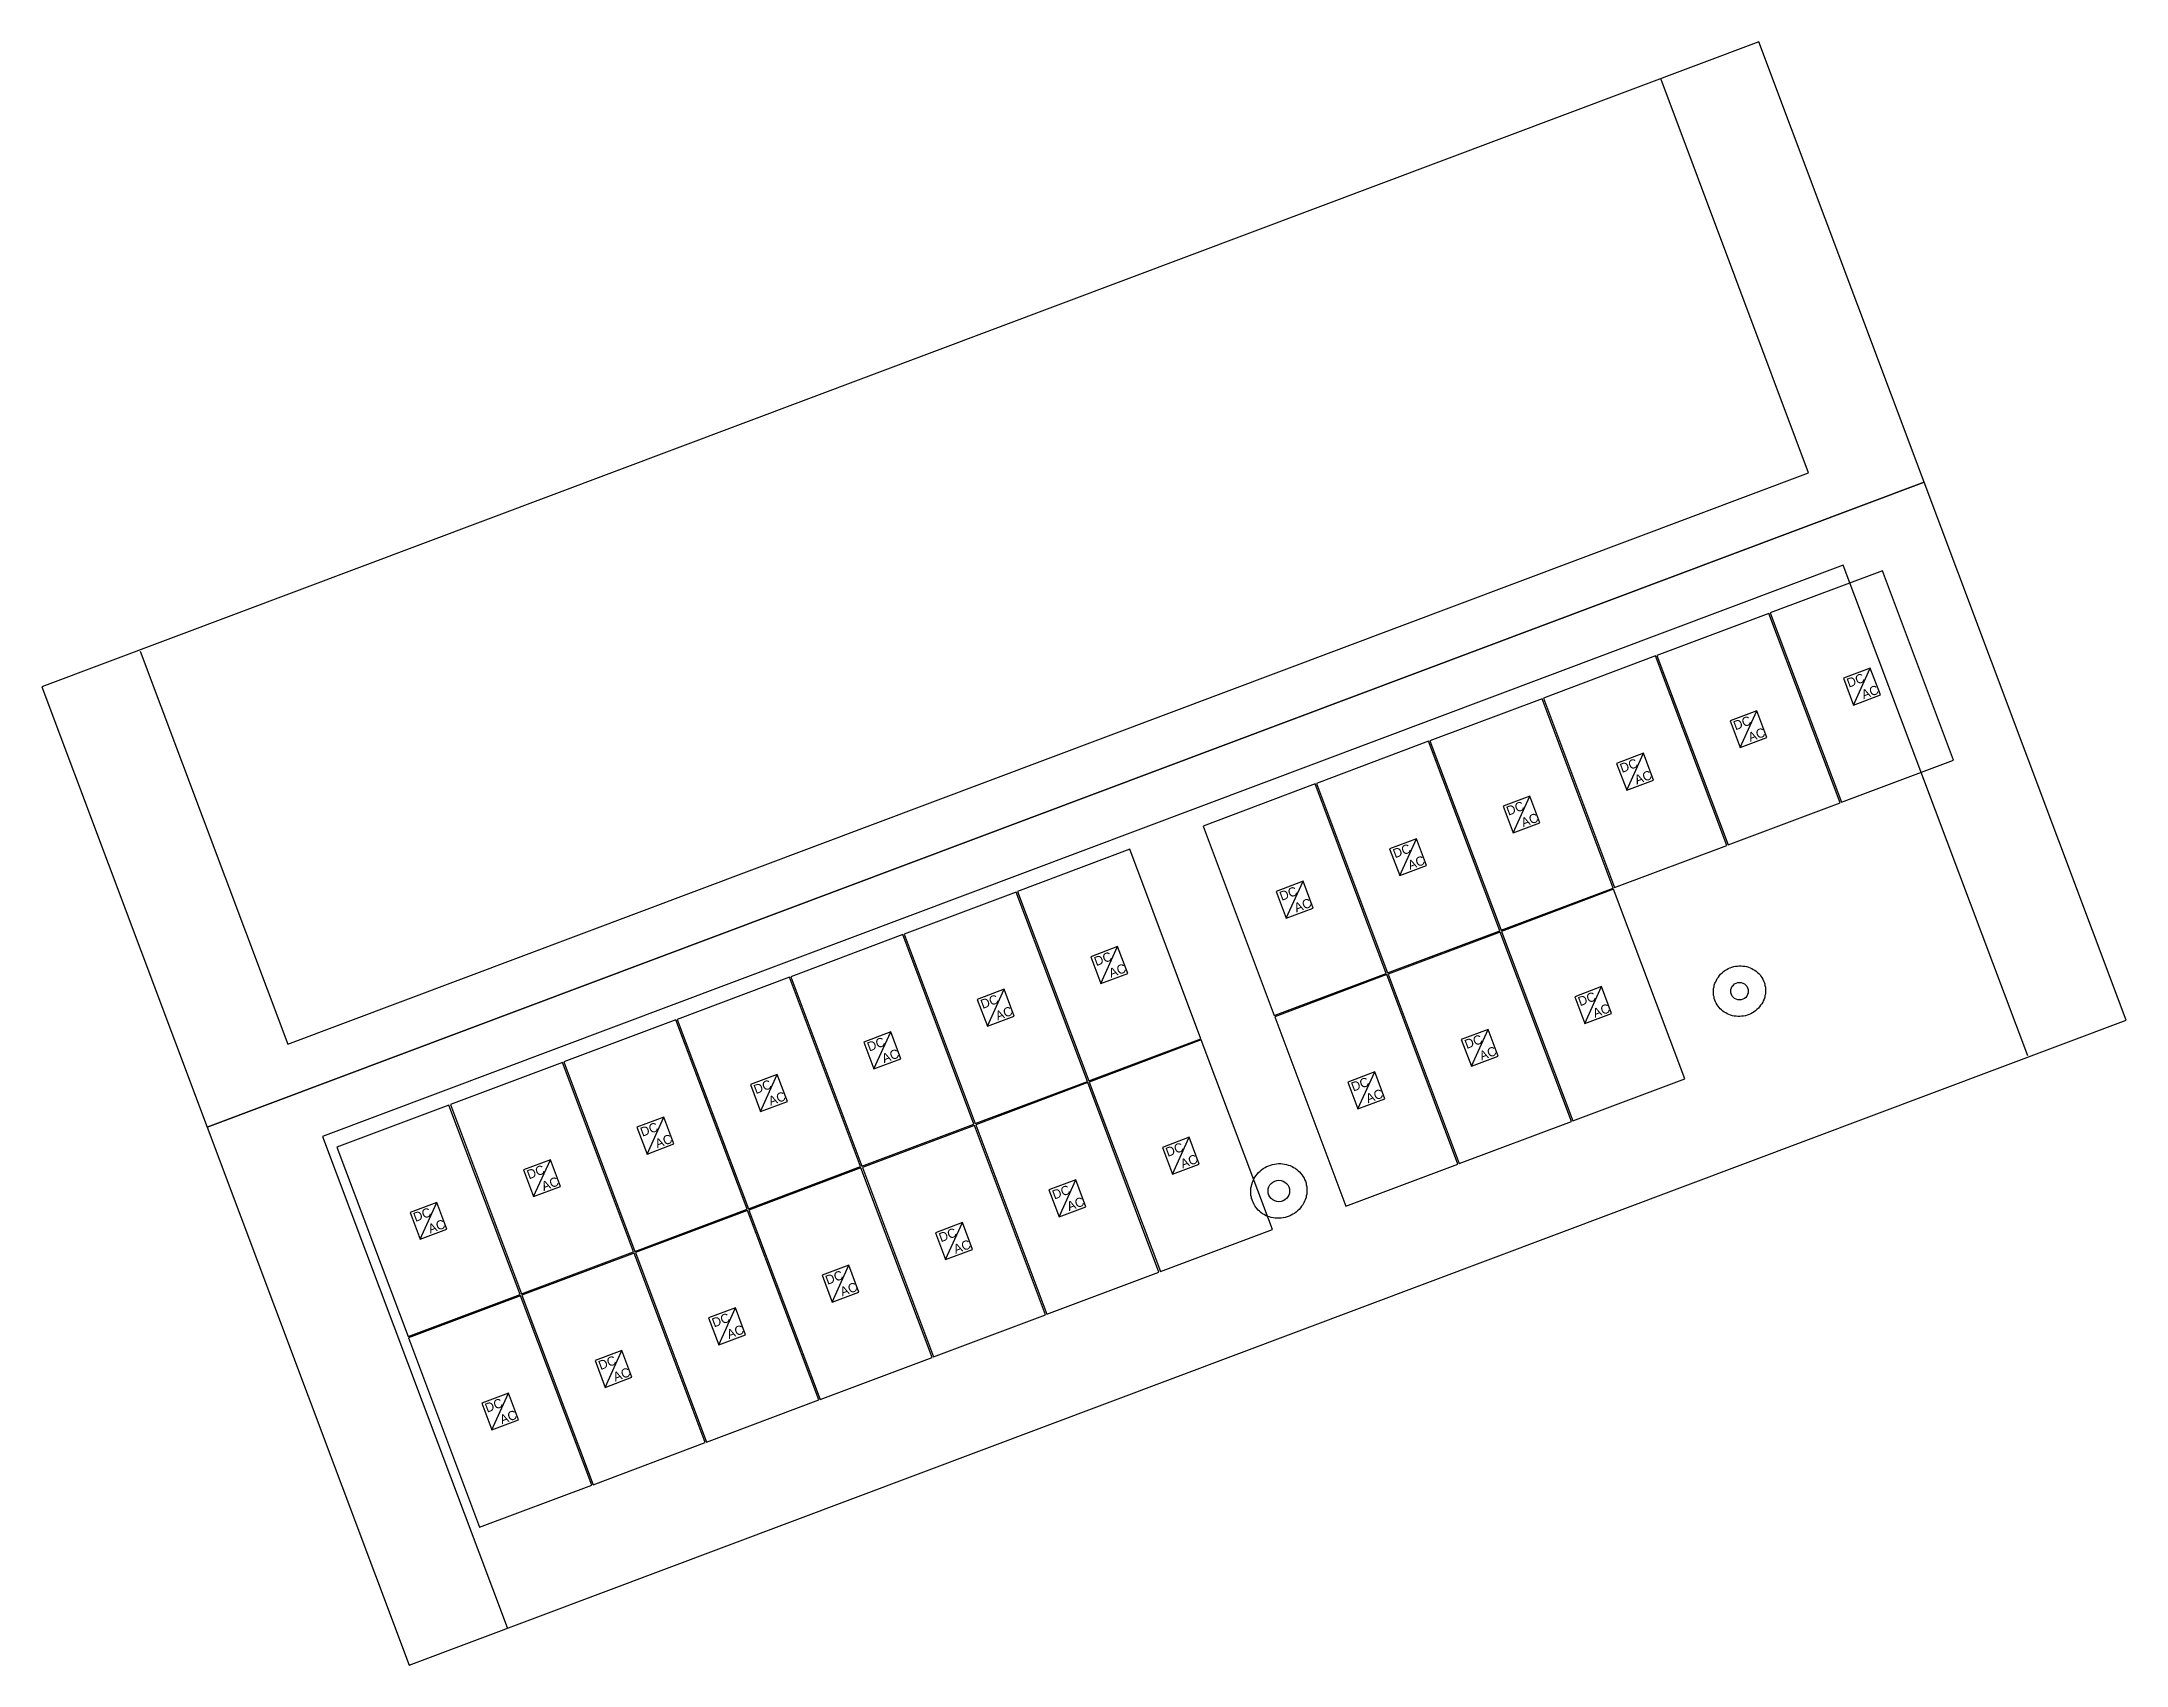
# Model space of a CAD drawing. Header units: feet. Extents: x -179 to 31, y -22 to 191.
# Drawn here: x -179.3 to -119.6, y 144.5 to 191 of the extents above; entities that cross this region are included whole.
import ezdxf

# ---------------------------------------------------------------- set-up
doc = ezdxf.new("R2010")
doc.units = ezdxf.units.FT
for name, color, linetype in [('Buildings', 7, 'CONTINUOUS'), ('Modules', 7, 'CONTINUOUS'), ('Obstructions', 7, 'CONTINUOUS'), ('Setbacks', 7, 'CONTINUOUS')]:
    doc.layers.add(name, color=color, linetype=linetype)

msp = doc.modelspace()

# ---------------------------------------------------------------- texts
at = {"layer": 'Modules'}
for s, p in [('DC', (-127.568, 172.489)), ('AC', (-127.146, 172.157)), ('DC', (-130.816, 171.269)), ('AC', (-130.394, 170.937)), ('DC', (-134.064, 170.049)), ('AC', (-133.642, 169.717)), ('DC', (-137.315, 168.825)), ('AC', (-136.892, 168.493)), ('DC', (-140.563, 167.606)), ('AC', (-140.14, 167.274)), ('DC', (-143.811, 166.386)), ('AC', (-143.388, 166.054)), ('DC', (-149.119, 164.516)), ('AC', (-148.697, 164.184)), ('DC', (-152.37, 163.292)), ('DC', (-135.263, 163.369)), ('AC', (-151.947, 162.96)), ('AC', (-134.841, 163.037)), ('DC', (-155.618, 162.072)), ('DC', (-138.511, 162.145)), ('AC', (-155.195, 161.741)), ('AC', (-138.089, 161.814)), ('DC', (-158.866, 160.853)), ('DC', (-141.759, 160.926)), ('AC', (-158.443, 160.521)), ('AC', (-141.337, 160.594)), ('DC', (-162.114, 159.633)), ('AC', (-161.691, 159.301)), ('DC', (-147.071, 159.056)), ('DC', (-165.362, 158.413)), ('AC', (-146.648, 158.724)), ('AC', (-164.939, 158.081)), ('DC', (-150.318, 157.836)), ('DC', (-168.613, 157.193)), ('AC', (-149.896, 157.504)), ('AC', (-168.19, 156.861)), ('DC', (-153.566, 156.612)), ('AC', (-153.144, 156.28)), ('DC', (-156.814, 155.393)), ('AC', (-156.392, 155.061)), ('DC', (-160.062, 154.173)), ('AC', (-159.64, 153.841)), ('DC', (-163.313, 152.953)), ('AC', (-162.891, 152.621)), ('DC', (-166.561, 151.733)), ('AC', (-166.139, 151.401))]:
    msp.add_text(s, height=0.2625, rotation=20.58991, dxfattribs=at).set_placement(p)

# ---------------------------------------------------------------- linework, layer by layer
at = {"layer": 'Buildings', "color": 252}
for p, q in [((-130.149, 190.985), (-179.316, 172.514)), ((-125.413, 178.379), (-130.149, 190.985)), ((-125.413, 178.379), (-174.58, 159.909)), ((-174.58, 159.909), (-125.413, 178.379)), ((-119.625, 162.973), (-125.413, 178.379)), ((-179.316, 172.514), (-174.58, 159.909)), ((-168.792, 144.502), (-119.625, 162.973)), ((-174.58, 159.909), (-168.792, 144.502))]:
    msp.add_line(p, q, dxfattribs=at)
at = {"layer": 'Modules', "color": 254}
for p, q in [((-126.61, 175.838), (-129.819, 174.632)), ((-124.572, 170.415), (-126.61, 175.838)), ((-129.858, 174.618), (-133.067, 173.412)), ((-127.82, 169.195), (-129.858, 174.618)), ((-129.819, 174.632), (-127.782, 169.209)), ((-133.106, 173.398), (-136.315, 172.192)), ((-131.068, 167.975), (-133.106, 173.398)), ((-133.067, 173.412), (-131.03, 167.989)), ((-126.956, 173.051), (-127.724, 172.763)), ((-127.724, 172.763), (-127.435, 171.995)), ((-127.435, 171.995), (-126.956, 173.051)), ((-126.668, 172.284), (-126.956, 173.051)), ((-136.356, 172.174), (-139.566, 170.969)), ((-134.319, 166.752), (-136.356, 172.174)), ((-136.315, 172.192), (-134.278, 166.769)), ((-127.435, 171.995), (-126.668, 172.284)), ((-130.204, 171.832), (-130.972, 171.543)), ((-130.972, 171.543), (-130.683, 170.775)), ((-130.683, 170.775), (-130.204, 171.832)), ((-129.916, 171.064), (-130.204, 171.832)), ((-139.604, 170.955), (-142.814, 169.749)), ((-137.567, 165.532), (-139.604, 170.955)), ((-139.566, 170.969), (-137.529, 165.546)), ((-130.683, 170.775), (-129.916, 171.064)), ((-133.452, 170.612), (-134.22, 170.323)), ((-134.22, 170.323), (-133.931, 169.555)), ((-133.931, 169.555), (-133.452, 170.612)), ((-133.164, 169.844), (-133.452, 170.612)), ((-127.782, 169.209), (-124.572, 170.415)), ((-142.852, 169.735), (-146.062, 168.529)), ((-140.815, 164.312), (-142.852, 169.735)), ((-142.814, 169.749), (-140.777, 164.326)), ((-133.931, 169.555), (-133.164, 169.844)), ((-136.703, 169.388), (-137.471, 169.1)), ((-137.471, 169.1), (-137.182, 168.332)), ((-137.182, 168.332), (-136.703, 169.388)), ((-136.414, 168.62), (-136.703, 169.388)), ((-131.03, 167.989), (-127.82, 169.195)), ((-146.062, 168.529), (-144.025, 163.106)), ((-137.182, 168.332), (-136.414, 168.62)), ((-148.161, 167.865), (-151.37, 166.659)), ((-146.123, 162.442), (-148.161, 167.865)), ((-139.951, 168.168), (-140.719, 167.88)), ((-140.719, 167.88), (-140.43, 167.112)), ((-140.43, 167.112), (-139.951, 168.168)), ((-139.662, 167.401), (-139.951, 168.168)), ((-134.278, 166.769), (-131.068, 167.975)), ((-140.43, 167.112), (-139.662, 167.401)), ((-151.411, 166.641), (-154.621, 165.436)), ((-149.374, 161.218), (-151.411, 166.641)), ((-151.37, 166.659), (-149.333, 161.236)), ((-143.199, 166.949), (-143.967, 166.66)), ((-143.967, 166.66), (-143.678, 165.892)), ((-143.678, 165.892), (-143.199, 166.949)), ((-142.91, 166.181), (-143.199, 166.949)), ((-137.529, 165.546), (-134.319, 166.752)), ((-134.305, 166.718), (-137.514, 165.512)), ((-132.268, 161.295), (-134.305, 166.718)), ((-143.678, 165.892), (-142.91, 166.181)), ((-154.659, 165.421), (-157.869, 164.216)), ((-152.622, 159.999), (-154.659, 165.421)), ((-154.621, 165.436), (-152.584, 160.013)), ((-140.777, 164.326), (-137.567, 165.532)), ((-137.553, 165.495), (-140.762, 164.289)), ((-135.516, 160.072), (-137.553, 165.495)), ((-137.514, 165.512), (-135.477, 160.089)), ((-148.507, 165.079), (-149.275, 164.79)), ((-149.275, 164.79), (-148.986, 164.022)), ((-148.986, 164.022), (-148.507, 165.079)), ((-148.219, 164.311), (-148.507, 165.079)), ((-157.907, 164.202), (-161.117, 162.996)), ((-155.87, 158.779), (-157.907, 164.202)), ((-157.869, 164.216), (-155.832, 158.793)), ((-148.986, 164.022), (-148.219, 164.311)), ((-144.025, 163.106), (-140.815, 164.312)), ((-140.801, 164.275), (-144.01, 163.069)), ((-138.764, 158.852), (-140.801, 164.275)), ((-140.762, 164.289), (-138.725, 158.866)), ((-151.758, 163.855), (-152.526, 163.567)), ((-152.526, 163.567), (-152.237, 162.799)), ((-152.237, 162.799), (-151.758, 163.855)), ((-151.469, 163.087), (-151.758, 163.855)), ((-134.651, 163.932), (-135.419, 163.643)), ((-135.419, 163.643), (-135.131, 162.876)), ((-135.131, 162.876), (-134.651, 163.932)), ((-134.363, 163.164), (-134.651, 163.932)), ((-161.155, 162.982), (-164.365, 161.776)), ((-159.118, 157.559), (-161.155, 162.982)), ((-161.117, 162.996), (-159.08, 157.573)), ((-152.237, 162.799), (-151.469, 163.087)), ((-144.01, 163.069), (-141.973, 157.646)), ((-135.131, 162.876), (-134.363, 163.164)), ((-155.006, 162.635), (-155.774, 162.347)), ((-155.485, 161.579), (-155.006, 162.635)), ((-154.717, 161.868), (-155.006, 162.635)), ((-149.333, 161.236), (-146.123, 162.442)), ((-146.112, 162.405), (-149.321, 161.199)), ((-144.075, 156.982), (-146.112, 162.405)), ((-137.899, 162.708), (-138.667, 162.42)), ((-138.667, 162.42), (-138.379, 161.652)), ((-138.379, 161.652), (-137.899, 162.708)), ((-137.611, 161.941), (-137.899, 162.708)), ((-164.403, 161.762), (-167.613, 160.556)), ((-162.366, 156.339), (-164.403, 161.762)), ((-164.365, 161.776), (-162.328, 156.353)), ((-155.774, 162.347), (-155.485, 161.579)), ((-155.485, 161.579), (-154.717, 161.868)), ((-138.379, 161.652), (-137.611, 161.941)), ((-158.254, 161.415), (-159.022, 161.127)), ((-158.733, 160.359), (-158.254, 161.415)), ((-157.965, 160.648), (-158.254, 161.415)), ((-152.584, 160.013), (-149.374, 161.218)), ((-149.36, 161.185), (-152.569, 159.979)), ((-147.323, 155.762), (-149.36, 161.185)), ((-149.321, 161.199), (-147.284, 155.776)), ((-141.147, 161.489), (-141.915, 161.2)), ((-141.915, 161.2), (-141.627, 160.432)), ((-141.627, 160.432), (-141.147, 161.489)), ((-140.859, 160.721), (-141.147, 161.489)), ((-135.477, 160.089), (-132.268, 161.295)), ((-159.022, 161.127), (-158.733, 160.359)), ((-158.733, 160.359), (-157.965, 160.648)), ((-141.627, 160.432), (-140.859, 160.721)), ((-167.654, 160.542), (-170.864, 159.336)), ((-165.617, 155.119), (-167.654, 160.542)), ((-167.613, 160.556), (-165.576, 155.133)), ((-161.502, 160.196), (-162.27, 159.907)), ((-161.981, 159.139), (-161.502, 160.196)), ((-161.213, 159.428), (-161.502, 160.196)), ((-155.832, 158.793), (-152.622, 159.999)), ((-152.569, 159.979), (-150.532, 154.556)), ((-138.725, 158.866), (-135.516, 160.072)), ((-162.27, 159.907), (-161.981, 159.139)), ((-161.981, 159.139), (-161.213, 159.428)), ((-152.608, 159.961), (-155.817, 158.756)), ((-150.571, 154.539), (-152.608, 159.961)), ((-146.458, 159.619), (-147.226, 159.33)), ((-146.938, 158.562), (-146.458, 159.619)), ((-146.17, 158.851), (-146.458, 159.619)), ((-170.864, 159.336), (-168.826, 153.914)), ((-164.75, 158.976), (-165.518, 158.687)), ((-165.229, 157.92), (-164.75, 158.976)), ((-164.461, 158.208), (-164.75, 158.976)), ((-159.08, 157.573), (-155.87, 158.779)), ((-147.226, 159.33), (-146.938, 158.562)), ((-146.938, 158.562), (-146.17, 158.851)), ((-141.973, 157.646), (-138.764, 158.852)), ((-165.518, 158.687), (-165.229, 157.92)), ((-165.229, 157.92), (-164.461, 158.208)), ((-155.856, 158.742), (-159.065, 157.536)), ((-153.819, 153.319), (-155.856, 158.742)), ((-155.817, 158.756), (-153.78, 153.333)), ((-149.706, 158.399), (-150.474, 158.11)), ((-150.186, 157.342), (-149.706, 158.399)), ((-149.418, 157.631), (-149.706, 158.399)), ((-168.001, 157.756), (-168.768, 157.468)), ((-168.48, 156.7), (-168.001, 157.756)), ((-167.712, 156.988), (-168.001, 157.756)), ((-150.474, 158.11), (-150.186, 157.342)), ((-150.186, 157.342), (-149.418, 157.631)), ((-168.768, 157.468), (-168.48, 156.7)), ((-168.48, 156.7), (-167.712, 156.988)), ((-162.328, 156.353), (-159.118, 157.559)), ((-159.104, 157.522), (-162.313, 156.316)), ((-157.067, 152.099), (-159.104, 157.522)), ((-159.065, 157.536), (-157.028, 152.113)), ((-152.954, 157.175), (-153.722, 156.887)), ((-153.434, 156.119), (-152.954, 157.175)), ((-152.666, 156.407), (-152.954, 157.175)), ((-153.722, 156.887), (-153.434, 156.119)), ((-153.434, 156.119), (-152.666, 156.407)), ((-147.284, 155.776), (-144.075, 156.982)), ((-165.576, 155.133), (-162.366, 156.339)), ((-162.355, 156.302), (-165.564, 155.096)), ((-160.317, 150.879), (-162.355, 156.302)), ((-162.313, 156.316), (-160.276, 150.893)), ((-156.202, 155.955), (-156.97, 155.667)), ((-156.682, 154.899), (-156.202, 155.955)), ((-155.914, 155.188), (-156.202, 155.955)), ((-156.97, 155.667), (-156.682, 154.899)), ((-150.532, 154.556), (-147.323, 155.762)), ((-168.826, 153.914), (-165.617, 155.119)), ((-165.603, 155.082), (-168.812, 153.876)), ((-163.565, 149.659), (-165.603, 155.082)), ((-165.564, 155.096), (-163.527, 149.673)), ((-159.45, 154.736), (-160.218, 154.447)), ((-159.93, 153.679), (-159.45, 154.736)), ((-159.162, 153.968), (-159.45, 154.736)), ((-156.682, 154.899), (-155.914, 155.188)), ((-160.218, 154.447), (-159.93, 153.679)), ((-153.78, 153.333), (-150.571, 154.539)), ((-168.812, 153.876), (-166.775, 148.453)), ((-162.701, 153.516), (-163.469, 153.227)), ((-163.18, 152.459), (-162.701, 153.516)), ((-162.413, 152.748), (-162.701, 153.516)), ((-159.93, 153.679), (-159.162, 153.968)), ((-163.469, 153.227), (-163.18, 152.459)), ((-157.028, 152.113), (-153.819, 153.319)), ((-165.949, 152.296), (-166.717, 152.007)), ((-166.428, 151.24), (-165.949, 152.296)), ((-165.661, 151.528), (-165.949, 152.296)), ((-163.18, 152.459), (-162.413, 152.748)), ((-166.717, 152.007), (-166.428, 151.24)), ((-160.276, 150.893), (-157.067, 152.099)), ((-166.428, 151.24), (-165.661, 151.528)), ((-163.527, 149.673), (-160.317, 150.879)), ((-166.775, 148.453), (-163.565, 149.659))]:
    msp.add_line(p, q, dxfattribs=at)
at = {"layer": 'Obstructions', "color": 252}
for centre, radius in [((-130.7, 163.802), 0.25), ((-143.891, 158.082), 0.308)]:
    msp.add_circle(centre, radius, dxfattribs=at)
at = {"layer": 'Setbacks', "color": 2}
for p, q in [((-128.721, 178.646), (-132.948, 189.898)), ((-172.265, 162.287), (-128.721, 178.646)), ((-127.728, 176.001), (-171.272, 159.642)), ((-122.448, 161.948), (-127.728, 176.001)), ((-176.493, 173.54), (-172.265, 162.287)), ((-131.364, 164.12), (-131.338, 164.166)), ((-131.338, 164.166), (-131.305, 164.207)), ((-131.338, 164.166), (-131.338, 164.166)), ((-131.305, 164.207), (-131.276, 164.251)), ((-131.276, 164.251), (-131.241, 164.29)), ((-131.276, 164.251), (-131.276, 164.251)), ((-131.241, 164.29), (-131.199, 164.325)), ((-131.241, 164.29), (-131.241, 164.29)), ((-131.199, 164.325), (-131.16, 164.362)), ((-131.16, 164.363), (-131.118, 164.394)), ((-131.16, 164.362), (-131.16, 164.363)), ((-131.118, 164.394), (-131.117, 164.394)), ((-131.117, 164.394), (-131.068, 164.419)), ((-131.068, 164.419), (-131.022, 164.449)), ((-131.022, 164.449), (-131.021, 164.449)), ((-131.021, 164.449), (-130.974, 164.47)), ((-130.974, 164.47), (-130.973, 164.471)), ((-130.973, 164.471), (-130.92, 164.485)), ((-130.92, 164.485), (-130.868, 164.505)), ((-130.868, 164.505), (-130.867, 164.505)), ((-130.867, 164.505), (-130.816, 164.516)), ((-130.816, 164.516), (-130.761, 164.519)), ((-130.816, 164.516), (-130.816, 164.516)), ((-130.761, 164.519), (-130.707, 164.527)), ((-130.707, 164.527), (-130.706, 164.527)), ((-130.706, 164.527), (-130.654, 164.527)), ((-130.654, 164.527), (-130.654, 164.527)), ((-130.654, 164.527), (-130.601, 164.519)), ((-130.601, 164.519), (-130.548, 164.516)), ((-130.548, 164.516), (-130.547, 164.516)), ((-130.547, 164.516), (-130.496, 164.505)), ((-130.496, 164.505), (-130.495, 164.505)), ((-130.495, 164.505), (-130.447, 164.487)), ((-130.447, 164.487), (-130.398, 164.474)), ((-130.398, 164.474), (-130.397, 164.473)), ((-130.397, 164.473), (-130.349, 164.452)), ((-130.349, 164.452), (-130.349, 164.452)), ((-130.349, 164.452), (-130.308, 164.425)), ((-130.308, 164.425), (-130.263, 164.402)), ((-130.263, 164.402), (-130.263, 164.402)), ((-130.263, 164.402), (-130.221, 164.371)), ((-130.221, 164.371), (-130.22, 164.371)), ((-130.22, 164.371), (-130.187, 164.337)), ((-130.187, 164.337), (-130.149, 164.307)), ((-130.149, 164.307), (-130.149, 164.307)), ((-130.149, 164.307), (-130.114, 164.268)), ((-130.114, 164.268), (-130.113, 164.268)), ((-130.113, 164.268), (-130.088, 164.228)), ((-130.088, 164.228), (-130.059, 164.192)), ((-130.059, 164.192), (-130.058, 164.192)), ((-130.058, 164.192), (-130.032, 164.147)), ((-131.448, 163.83), (-131.442, 163.882)), ((-131.445, 163.783), (-131.448, 163.83)), ((-131.448, 163.83), (-131.448, 163.83)), ((-131.448, 163.736), (-131.445, 163.783)), ((-131.448, 163.735), (-131.448, 163.736)), ((-131.442, 163.683), (-131.448, 163.735)), ((-131.442, 163.883), (-131.429, 163.93)), ((-131.442, 163.882), (-131.442, 163.883)), ((-131.43, 163.638), (-131.442, 163.683)), ((-131.442, 163.683), (-131.442, 163.683)), ((-131.423, 163.592), (-131.43, 163.638)), ((-131.429, 163.93), (-131.422, 163.977)), ((-131.407, 163.542), (-131.423, 163.592)), ((-131.423, 163.592), (-131.423, 163.592)), ((-131.422, 163.978), (-131.406, 164.028)), ((-131.422, 163.977), (-131.422, 163.978)), ((-131.406, 164.028), (-131.405, 164.028)), ((-131.405, 164.028), (-131.382, 164.073)), ((-131.382, 164.073), (-131.364, 164.12)), ((-131.364, 164.12), (-131.364, 164.12)), ((-130.032, 164.147), (-130.032, 164.146)), ((-130.032, 164.146), (-130.016, 164.103)), ((-129.996, 163.575), (-130.019, 163.53)), ((-130.016, 164.103), (-129.995, 164.062)), ((-129.995, 163.576), (-129.996, 163.575)), ((-129.995, 164.062), (-129.994, 164.062)), ((-129.979, 163.626), (-129.995, 163.576)), ((-129.994, 164.062), (-129.978, 164.012)), ((-129.972, 163.674), (-129.979, 163.626)), ((-129.979, 163.626), (-129.979, 163.626)), ((-129.978, 164.012), (-129.978, 164.011)), ((-129.978, 164.011), (-129.971, 163.965)), ((-129.959, 163.721), (-129.972, 163.674)), ((-129.971, 163.965), (-129.959, 163.921)), ((-129.959, 163.921), (-129.959, 163.92)), ((-129.959, 163.92), (-129.953, 163.868)), ((-129.953, 163.773), (-129.959, 163.721)), ((-129.959, 163.721), (-129.959, 163.721)), ((-129.953, 163.868), (-129.956, 163.821)), ((-129.956, 163.821), (-129.953, 163.774)), ((-129.953, 163.868), (-129.953, 163.868)), ((-129.953, 163.774), (-129.953, 163.773)), ((-131.406, 163.542), (-131.407, 163.542)), ((-131.385, 163.501), (-131.406, 163.542)), ((-131.369, 163.458), (-131.385, 163.501)), ((-131.369, 163.457), (-131.369, 163.458)), ((-131.343, 163.412), (-131.369, 163.457)), ((-131.342, 163.411), (-131.343, 163.412)), ((-131.313, 163.375), (-131.342, 163.411)), ((-131.288, 163.336), (-131.313, 163.375)), ((-131.287, 163.336), (-131.288, 163.336)), ((-131.252, 163.297), (-131.287, 163.336)), ((-131.252, 163.296), (-131.252, 163.297)), ((-131.214, 163.266), (-131.252, 163.296)), ((-131.181, 163.233), (-131.214, 163.266)), ((-131.18, 163.232), (-131.181, 163.233)), ((-131.138, 163.201), (-131.18, 163.232)), ((-131.093, 163.179), (-131.138, 163.201)), ((-131.138, 163.201), (-131.138, 163.201)), ((-131.052, 163.152), (-131.093, 163.179)), ((-131.004, 163.13), (-131.052, 163.152)), ((-131.052, 163.152), (-131.052, 163.152)), ((-131.003, 163.13), (-131.004, 163.13)), ((-130.954, 163.117), (-131.003, 163.13)), ((-130.906, 163.098), (-130.954, 163.117)), ((-130.905, 163.098), (-130.906, 163.098)), ((-130.854, 163.087), (-130.905, 163.098)), ((-130.853, 163.087), (-130.854, 163.087)), ((-130.8, 163.084), (-130.853, 163.087)), ((-130.747, 163.076), (-130.8, 163.084)), ((-130.695, 163.076), (-130.747, 163.076)), ((-130.747, 163.076), (-130.747, 163.076)), ((-130.694, 163.076), (-130.695, 163.076)), ((-130.64, 163.084), (-130.694, 163.076)), ((-130.585, 163.088), (-130.64, 163.084)), ((-130.534, 163.099), (-130.585, 163.088)), ((-130.585, 163.088), (-130.585, 163.088)), ((-130.533, 163.099), (-130.534, 163.099)), ((-130.481, 163.118), (-130.533, 163.099)), ((-130.428, 163.133), (-130.481, 163.118)), ((-130.427, 163.133), (-130.428, 163.133)), ((-130.38, 163.154), (-130.427, 163.133)), ((-130.379, 163.155), (-130.38, 163.154)), ((-130.333, 163.184), (-130.379, 163.155)), ((-130.284, 163.21), (-130.333, 163.184)), ((-130.283, 163.21), (-130.284, 163.21)), ((-130.241, 163.241), (-130.283, 163.21)), ((-130.202, 163.279), (-130.241, 163.241)), ((-130.241, 163.241), (-130.241, 163.241)), ((-130.16, 163.313), (-130.202, 163.279)), ((-130.125, 163.353), (-130.16, 163.314)), ((-130.16, 163.314), (-130.16, 163.313)), ((-130.096, 163.397), (-130.125, 163.353)), ((-130.125, 163.353), (-130.125, 163.353)), ((-130.063, 163.437), (-130.096, 163.397)), ((-130.037, 163.483), (-130.063, 163.438)), ((-130.063, 163.438), (-130.063, 163.437)), ((-130.019, 163.53), (-130.037, 163.484)), ((-130.037, 163.484), (-130.037, 163.483)), ((-171.272, 159.642), (-165.992, 145.589)), ((-144.287, 158.75), (-144.241, 158.779)), ((-144.241, 158.779), (-144.24, 158.78)), ((-144.24, 158.78), (-144.182, 158.806)), ((-144.182, 158.806), (-144.181, 158.806)), ((-144.181, 158.806), (-144.128, 158.821)), ((-144.128, 158.821), (-144.076, 158.84)), ((-144.076, 158.84), (-144.075, 158.84)), ((-144.075, 158.84), (-144.012, 158.854)), ((-144.012, 158.854), (-143.957, 158.857)), ((-144.012, 158.854), (-144.012, 158.854)), ((-143.957, 158.857), (-143.903, 158.865)), ((-143.903, 158.865), (-143.903, 158.865)), ((-143.903, 158.865), (-143.838, 158.865)), ((-143.838, 158.865), (-143.838, 158.865)), ((-143.838, 158.865), (-143.785, 158.857)), ((-143.785, 158.857), (-143.732, 158.854)), ((-143.732, 158.854), (-143.731, 158.854)), ((-143.731, 158.854), (-143.668, 158.841)), ((-143.668, 158.841), (-143.668, 158.841)), ((-143.668, 158.841), (-143.62, 158.822)), ((-143.62, 158.822), (-143.57, 158.809)), ((-143.57, 158.809), (-143.57, 158.809)), ((-143.57, 158.809), (-143.511, 158.783)), ((-143.511, 158.783), (-143.51, 158.782)), ((-143.51, 158.782), (-143.469, 158.755)), ((-144.689, 158.175), (-144.676, 158.222)), ((-144.676, 158.222), (-144.669, 158.27)), ((-144.669, 158.27), (-144.668, 158.271)), ((-144.668, 158.271), (-144.649, 158.332)), ((-144.649, 158.332), (-144.648, 158.332)), ((-144.648, 158.332), (-144.625, 158.377)), ((-144.625, 158.377), (-144.607, 158.424)), ((-144.607, 158.425), (-144.575, 158.48)), ((-144.607, 158.424), (-144.607, 158.425)), ((-144.575, 158.481), (-144.542, 158.522)), ((-144.575, 158.48), (-144.575, 158.481)), ((-144.542, 158.522), (-144.513, 158.565)), ((-144.513, 158.566), (-144.47, 158.613)), ((-144.513, 158.565), (-144.513, 158.566)), ((-144.47, 158.614), (-144.428, 158.648)), ((-144.47, 158.613), (-144.47, 158.614)), ((-144.428, 158.648), (-144.389, 158.686)), ((-144.389, 158.686), (-144.337, 158.724)), ((-144.389, 158.686), (-144.389, 158.686)), ((-144.337, 158.724), (-144.336, 158.724)), ((-144.336, 158.724), (-144.287, 158.75)), ((-143.469, 158.755), (-143.425, 158.733)), ((-143.425, 158.733), (-143.424, 158.733)), ((-143.424, 158.733), (-143.372, 158.695)), ((-143.372, 158.695), (-143.372, 158.695)), ((-143.372, 158.695), (-143.338, 158.661)), ((-143.338, 158.661), (-143.301, 158.631)), ((-143.301, 158.631), (-143.3, 158.63)), ((-143.3, 158.63), (-143.257, 158.583)), ((-143.257, 158.583), (-143.257, 158.582)), ((-143.257, 158.582), (-143.232, 158.543)), ((-143.232, 158.543), (-143.202, 158.507)), ((-143.202, 158.507), (-143.202, 158.506)), ((-143.202, 158.506), (-143.17, 158.451)), ((-143.17, 158.451), (-143.17, 158.45)), ((-143.17, 158.45), (-143.153, 158.407)), ((-143.153, 158.407), (-143.132, 158.366)), ((-143.132, 158.366), (-143.132, 158.366)), ((-143.132, 158.366), (-143.112, 158.304)), ((-143.112, 158.304), (-143.112, 158.304)), ((-143.112, 158.304), (-143.105, 158.258)), ((-143.105, 158.258), (-143.093, 158.214)), ((-143.093, 158.214), (-143.093, 158.213)), ((-143.093, 158.213), (-143.086, 158.149)), ((-144.696, 158.111), (-144.689, 158.175)), ((-144.696, 158.11), (-144.696, 158.111)), ((-144.693, 158.063), (-144.696, 158.11)), ((-144.696, 158.016), (-144.693, 158.063)), ((-144.689, 157.952), (-144.696, 158.016)), ((-144.696, 158.016), (-144.696, 158.016)), ((-144.689, 158.175), (-144.689, 158.175)), ((-144.689, 157.951), (-144.689, 157.952)), ((-144.676, 157.907), (-144.689, 157.951)), ((-144.67, 157.861), (-144.676, 157.907)), ((-144.669, 157.86), (-144.67, 157.861)), ((-144.65, 157.799), (-144.669, 157.86)), ((-144.649, 157.799), (-144.65, 157.799)), ((-144.628, 157.758), (-144.649, 157.799)), ((-144.612, 157.715), (-144.628, 157.758)), ((-144.612, 157.714), (-144.612, 157.715)), ((-144.58, 157.659), (-144.612, 157.714)), ((-144.579, 157.658), (-144.58, 157.659)), ((-144.55, 157.622), (-144.579, 157.658)), ((-144.525, 157.583), (-144.55, 157.622)), ((-144.524, 157.582), (-144.525, 157.583)), ((-144.481, 157.535), (-144.524, 157.582)), ((-143.269, 157.599), (-143.312, 157.551)), ((-143.268, 157.6), (-143.269, 157.599)), ((-143.24, 157.643), (-143.268, 157.6)), ((-143.207, 157.684), (-143.24, 157.643)), ((-143.174, 157.74), (-143.207, 157.685)), ((-143.207, 157.685), (-143.207, 157.684)), ((-143.156, 157.788), (-143.174, 157.741)), ((-143.174, 157.741), (-143.174, 157.74)), ((-143.133, 157.833), (-143.156, 157.788)), ((-143.113, 157.894), (-143.133, 157.833)), ((-143.133, 157.833), (-143.133, 157.833)), ((-143.106, 157.943), (-143.113, 157.895)), ((-143.113, 157.895), (-143.113, 157.894)), ((-143.093, 157.99), (-143.106, 157.943)), ((-143.086, 158.054), (-143.093, 157.99)), ((-143.093, 157.99), (-143.093, 157.99)), ((-143.086, 158.149), (-143.089, 158.101)), ((-143.089, 158.101), (-143.086, 158.055)), ((-143.086, 158.149), (-143.086, 158.149)), ((-143.086, 158.055), (-143.086, 158.054)), ((-144.481, 157.534), (-144.481, 157.535)), ((-144.443, 157.504), (-144.481, 157.534)), ((-144.41, 157.47), (-144.443, 157.504)), ((-144.409, 157.47), (-144.41, 157.47)), ((-144.357, 157.432), (-144.409, 157.47)), ((-144.313, 157.409), (-144.357, 157.432)), ((-144.357, 157.432), (-144.357, 157.432)), ((-144.271, 157.382), (-144.313, 157.409)), ((-144.212, 157.356), (-144.271, 157.382)), ((-144.271, 157.382), (-144.271, 157.382)), ((-144.211, 157.356), (-144.212, 157.356)), ((-144.162, 157.342), (-144.211, 157.356)), ((-144.114, 157.324), (-144.162, 157.342)), ((-144.113, 157.324), (-144.114, 157.324)), ((-144.05, 157.311), (-144.113, 157.324)), ((-143.996, 157.308), (-144.05, 157.311)), ((-144.05, 157.311), (-144.05, 157.311)), ((-143.944, 157.3), (-143.996, 157.308)), ((-143.943, 157.299), (-143.944, 157.3)), ((-143.879, 157.299), (-143.943, 157.299)), ((-143.878, 157.3), (-143.879, 157.299)), ((-143.824, 157.308), (-143.878, 157.3)), ((-143.77, 157.311), (-143.824, 157.308)), ((-143.769, 157.311), (-143.77, 157.311)), ((-143.706, 157.324), (-143.769, 157.311)), ((-143.654, 157.344), (-143.706, 157.325)), ((-143.706, 157.325), (-143.706, 157.324)), ((-143.6, 157.359), (-143.654, 157.344)), ((-143.541, 157.385), (-143.6, 157.359)), ((-143.6, 157.359), (-143.6, 157.359)), ((-143.494, 157.415), (-143.541, 157.385)), ((-143.541, 157.385), (-143.541, 157.385)), ((-143.445, 157.441), (-143.494, 157.415)), ((-143.393, 157.479), (-143.445, 157.441)), ((-143.445, 157.441), (-143.445, 157.441)), ((-143.392, 157.479), (-143.393, 157.479)), ((-143.354, 157.517), (-143.392, 157.479)), ((-143.312, 157.551), (-143.354, 157.517)), ((-143.312, 157.551), (-143.312, 157.551))]:
    msp.add_line(p, q, dxfattribs=at)

msp.set_redraw_order([(e.dxf.handle, doc.entitydb.next_handle()) for e in msp.query("TEXT MTEXT ATTDEF DIMENSION ARC_DIMENSION")])  # texts and dimensions are drawn at this point

doc.saveas('drawing.dxf')
